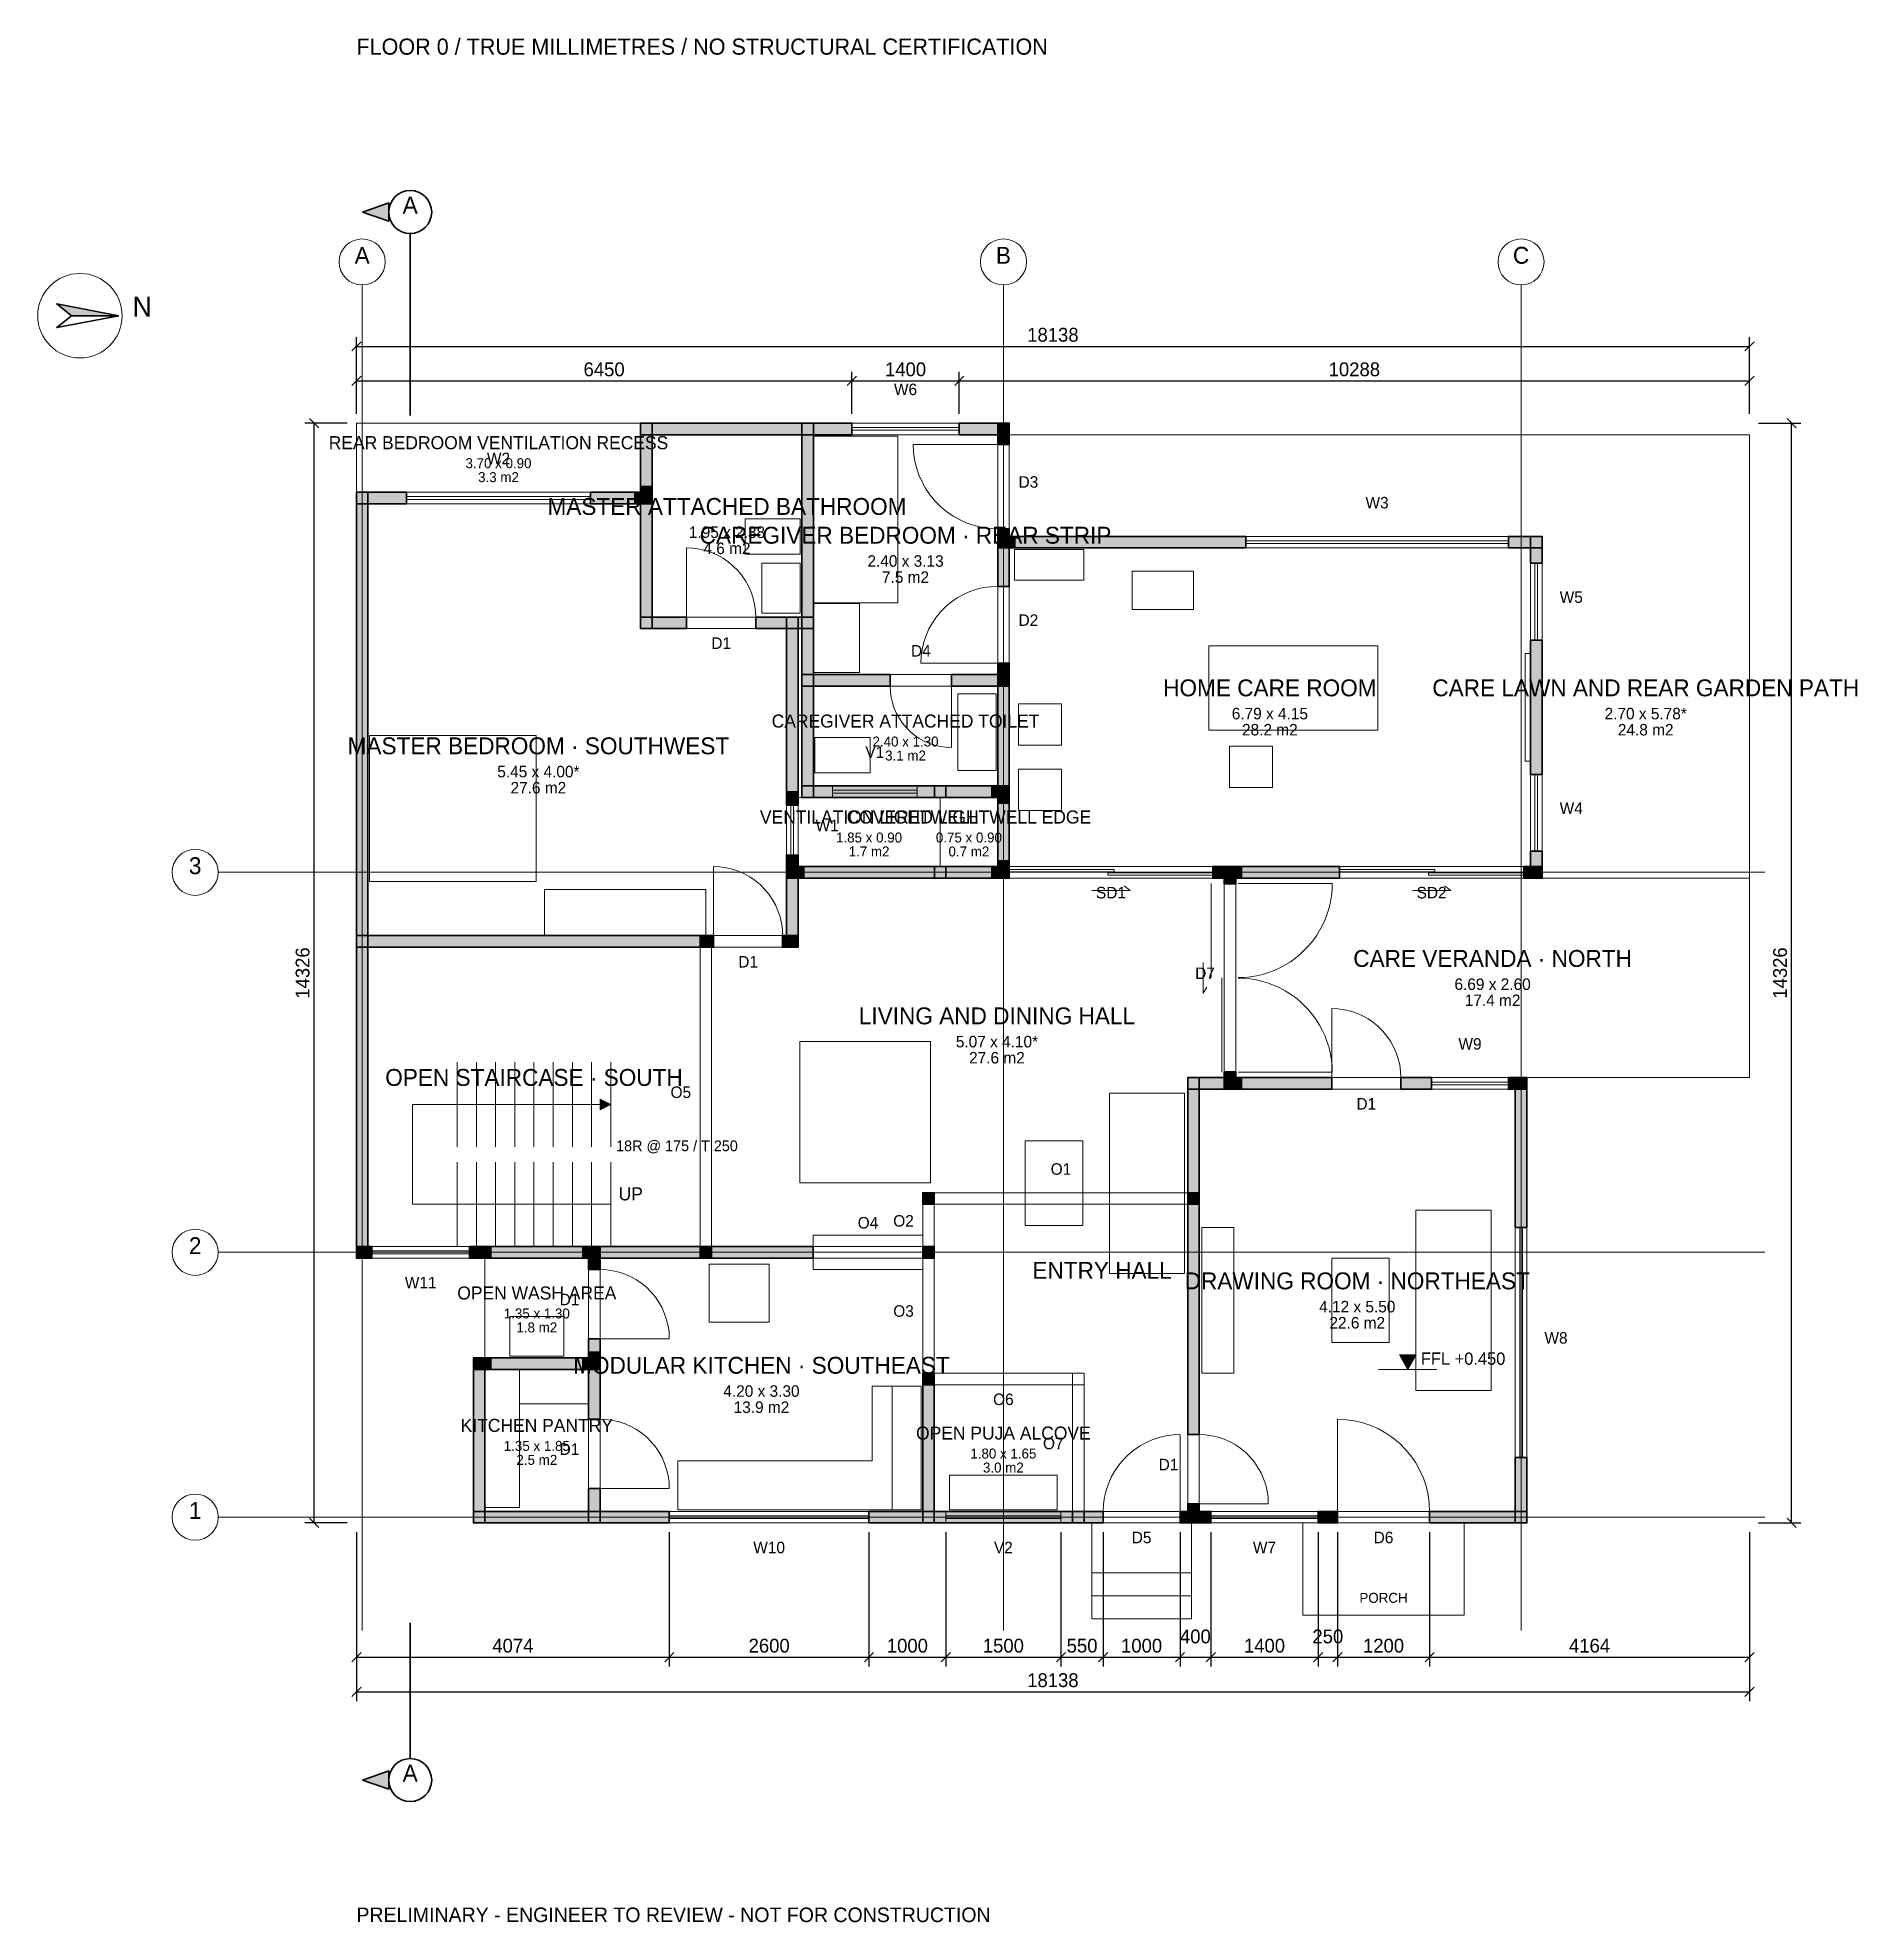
# Model space of a CAD drawing. Header units: millimetres. Extents: x -4150 to 79084, y -5203 to 19347.
# Drawn here: x -4150 to 19543, y -5203 to 19347 of the extents above; entities that cross this region are included whole.
import ezdxf
from ezdxf.enums import TextEntityAlignment as Align

# ---------------------------------------------------------------- set-up
doc = ezdxf.new("R2010")
doc.units = ezdxf.units.MM
for name, color, linetype, lineweight in [('A-ANNO', 7, 'Continuous', 18), ('A-DIMS', 7, 'Continuous', 13), ('A-DOOR', 3, 'Continuous', 18), ('A-EXT', 30, 'Continuous', 18), ('A-FLOR', 8, 'Continuous', 13), ('A-FURN', 8, 'Continuous', 13), ('A-GRID', 8, 'Continuous', 13), ('A-LEVL', 7, 'Continuous', 13), ('A-SECT', 1, 'Continuous', 35), ('A-STAIR', 7, 'Continuous', 18), ('A-TAGS', 1, 'Continuous', 13), ('A-WALL', 7, 'Continuous', 35), ('A-WIND', 4, 'Continuous', 18)]:
    doc.layers.add(name, color=color, linetype=linetype, lineweight=lineweight)
doc.dimstyles.new('FF-ARCH', dxfattribs={"dimtxt": 180, "dimasz": 90, "dimexe": 120, "dimexo": 120, "dimgap": 60, "dimtad": 1, "dimdec": 0, "dimtsz": 60, "dimcen": 2.5, "dimazin": 3, "dimtfac": 1, "dimtmove": 0, "dimatfit": 3})

msp = doc.modelspace()

# ---------------------------------------------------------------- texts
at = {"layer": 'A-ANNO'}
for s, height, p in [('FLOOR 0 / TRUE MILLIMETRES / NO STRUCTURAL CERTIFICATION', 210, (0, 19126)), ('PRELIMINARY - ENGINEER TO REVIEW - NOT FOR CONSTRUCTION', 190, (0, -5200))]:
    msp.add_text(s, height=height, dxfattribs=at).set_placement(p)
for s, height, p in [('N', 260, (-2790, 15636)), ('REAR BEDROOM VENTILATION RECESS', 170, (1850, 13935.5)), ('3.70 x 0.90', 130, (1850, 13700.5)), ('3.3 m2', 130, (1850, 13518.5)), ('MASTER ATTACHED BATHROOM', 220, (4825, 13065)), ('1.95 x 2.38', 150, (4825, 12785.5)), ('CAREGIVER BEDROOM · REAR STRIP', 220, (7150, 12690)), ('4.6 m2', 150, (4825, 12575.5)), ('2.40 x 3.13', 150, (7150, 12410.5)), ('7.5 m2', 150, (7150, 12200.5)), ('HOME CARE ROOM', 220, (11894, 10702)), ('CARE LAWN AND REAR GARDEN PATH', 220, (16788, 10702)), ('6.79 x 4.15', 150, (11894, 10422.5)), ('2.70 x 5.78*', 150, (16788, 10422.5)), ('CAREGIVER ATTACHED TOILET', 170, (7150, 10309.5)), ('28.2 m2', 150, (11894, 10212.5)), ('24.8 m2', 150, (16788, 10212.5)), ('MASTER BEDROOM · SOUTHWEST', 220, (2369.5, 9946.6)), ('2.40 x 1.30', 130, (7150, 10074.5)), ('5.45 x 4.00*', 150, (2369.5, 9667.1)), ('3.1 m2', 130, (7150, 9892.5)), ('27.6 m2', 150, (2369.5, 9457.1)), ('VENTILATION LIGHTWELL', 170, (6675, 9059.5)), ('COVERED LIGHTWELL EDGE', 170, (7975, 9059.5)), ('1.85 x 0.90', 130, (6675, 8824.5)), ('0.75 x 0.90', 130, (7975, 8824.5)), ('1.7 m2', 130, (6675, 8642.5)), ('0.7 m2', 130, (7975, 8642.5)), ('CARE VERANDA · NORTH', 220, (14794, 7177)), ('6.69 x 2.60', 150, (14794, 6897.5)), ('17.4 m2', 150, (14794, 6687.5)), ('LIVING AND DINING HALL', 220, (8340.1, 6429.1)), ('5.07 x 4.10*', 150, (8340.1, 6149.6)), ('OPEN STAIRCASE · SOUTH', 220, (2312, 5627)), ('27.6 m2', 150, (8340.1, 5939.6)), ('ENTRY HALL', 220, (9709.2, 3113.7)), ('DRAWING ROOM · NORTHEAST', 220, (13032, 2977)), ('OPEN WASH AREA', 170, (2349, 2859.5)), ('1.35 x 1.30', 130, (2349, 2624.5)), ('4.12 x 5.50', 150, (13032, 2697.5)), ('1.8 m2', 130, (2349, 2442.5)), ('22.6 m2', 150, (13032, 2487.5)), ('MODULAR KITCHEN · SOUTHEAST', 220, (5274, 1877)), ('4.20 x 3.30', 150, (5274, 1597.5)), ('13.9 m2', 150, (5274, 1387.5)), ('KITCHEN PANTRY', 170, (2349, 1134.5)), ('OPEN PUJA ALCOVE', 170, (8424, 1034.5)), ('1.35 x 1.85', 130, (2349, 899.5)), ('2.5 m2', 130, (2349, 717.5)), ('1.80 x 1.65', 130, (8424, 799.5)), ('3.0 m2', 130, (8424, 617.5))]:
    msp.add_text(s, height=height, dxfattribs=at).set_placement(p, align=Align.BOTTOM_CENTER)
at = {"layer": 'A-EXT'}
msp.add_text('PORCH', height=130, dxfattribs=at).set_placement((13374, -1080), align=Align.BOTTOM_CENTER)
at = {"layer": 'A-GRID'}
for s, p in [('A', (75, 16336)), ('B', (8425, 16336)), ('C', (15165, 16336)), ('3', (-2100, 8385)), ('2', (-2100, 3435)), ('1', (-2100, -15))]:
    msp.add_text(s, height=220, dxfattribs=at).set_placement(p, align=Align.BOTTOM_CENTER)
at = {"layer": 'A-LEVL'}
msp.add_text('FFL +0.450', height=160, dxfattribs=at).set_placement((13860, 2060))
at = {"layer": 'A-SECT'}
for p in [(700, 16991), (700, -3435)]:
    msp.add_text('A', height=220, dxfattribs=at).set_placement(p, align=Align.BOTTOM_CENTER)
at = {"layer": 'A-STAIR'}
for s, height, p in [('18R @ 175 / T 250', 140, (4174, 4800)), ('UP', 170, (3572, 4150))]:
    msp.add_text(s, height=height, dxfattribs=at).set_placement(p, align=Align.BOTTOM_CENTER)
at = {"layer": 'A-TAGS'}
for s, p in [('W6', (7150, 14646)), ('W2', (1850, 13746)), ('D3', (8750, 13440)), ('W3', (13290, 13170)), ('W5', (15818, 11940)), ('D2', (8750, 11640)), ('D1', (4750, 11340)), ('D4', (7350, 11240)), ('V1', (6750, 9920)), ('W4', (15818, 9190)), ('W1', (6130, 8965)), ('SD1', (9825, 8090)), ('SD2', (14000, 8090)), ('D1', (5100, 7190)), ('D7', (11050, 7040)), ('W9', (14500, 6120)), ('O5', (4224, 5490)), ('D1', (13150, 5340)), ('O1', (9174, 4490)), ('O4', (6661.5, 3790)), ('O2', (7124, 3815)), ('W11', (837, 3010)), ('D1', (2774, 2790)), ('O3', (7124, 2640)), ('W8', (15620, 2290)), ('O6', (8424, 1490)), ('D1', (2774, 840)), ('O7', (9074, 915)), ('D1', (10574, 640)), ('W10', (5374, -440)), ('V2', (8424, -440)), ('D5', (10224, -310)), ('W7', (11824, -440)), ('D6', (13374, -310))]:
    msp.add_text(s, height=150, dxfattribs=at).set_placement(p, align=Align.BOTTOM_CENTER)

# ---------------------------------------------------------------- dimensions: what is measured, and where the dimension line sits
at = {"layer": 'A-DIMS'}
for base, p1, p2 in [((0, 15326), (0, 14326), (18138, 14326)), ((0, 14876), (0, 14326), (6450, 14326)), ((6450, 14876), (6450, 14326), (7850, 14326)), ((7850, 14876), (7850, 14326), (18138, 14326)), ((0, -1750), (0, 0), (4074, 0)), ((0, -2200), (0, 0), (18138, 0)), ((4074, -1750), (4074, 0), (6674, 0)), ((6674, -1750), (6674, 0), (7674, 0)), ((7674, -1750), (7674, 0), (9174, 0)), ((9174, -1750), (9174, 0), (9724, 0)), ((9724, -1750), (9724, 0), (10724, 0)), ((10724, -1750), (10724, 0), (11124, 0)), ((11124, -1750), (11124, 0), (12524, 0)), ((12524, -1750), (12524, 0), (12774, 0)), ((12774, -1750), (12774, 0), (13974, 0)), ((13974, -1750), (13974, 0), (18138, 0))]:
    msp.add_linear_dim(base=base, p1=p1, p2=p2, dimstyle='FF-ARCH', dxfattribs=at).render()
for base, p1, p2 in [((-550, 0), (0, 0), (0, 14326)), ((18688, 0), (18138, 0), (18138, 14326))]:
    msp.add_linear_dim(base=base, p1=p1, p2=p2, angle=90, dimstyle='FF-ARCH', dxfattribs=at).render()

# ---------------------------------------------------------------- hatches: boundary and pattern name
at = {"layer": 'A-LEVL'}
msp.add_hatch(color=7, dxfattribs=at).paths.add_polyline_path([(13580, 2190), (13800, 2190), (13690, 2000)])
at = {"layer": 'A-SECT'}
for points in [[(420, 17196), (80, 17076), (420, 16956)], [(420, -3470), (80, -3350), (420, -3230)]]:
    msp.add_hatch(color=7, dxfattribs=at).paths.add_polyline_path(points)
at = {"layer": 'A-STAIR'}
msp.add_hatch(color=7, dxfattribs=at).paths.add_polyline_path([(3172, 5380), (3172, 5520), (3312, 5450)])
at = {"layer": 'A-WALL'}
for points in [[(-3094, 15726), (-3902.5, 15880), (-3710, 15726)], [(3700, 14251), (3700, 14326), (3850, 14326), (3850, 13426), (3850, 13351), (3700, 13351), (3700, 14251)], [(5875, 14326), (5950, 14326), (5950, 14176), (3775, 14176), (3700, 14176), (3700, 14326), (5875, 14326)], [(5800, 14251), (5800, 14326), (5950, 14326), (5950, 11725), (5950, 11650), (5800, 11650), (5800, 14251)], [(5875, 14176), (5800, 14176), (5800, 14326), (6450, 14326), (6450, 14176), (5875, 14176)], [(8500, 14326), (8500, 14176), (7850, 14176), (7850, 14326), (8425, 14326), (8500, 14326)], [(8350, 14251), (8350, 14326), (8500, 14326), (8500, 14176), (8500, 14101), (8350, 14101), (8350, 14251)], [(8350, 14251), (8500, 14251), (8500, 14050), (8350, 14050), (8350, 14176), (8350, 14251)], [(0, 13351), (0, 13426), (150, 13426), (150, 7575), (150, 7500), (0, 7500), (0, 13351)], [(75, 13276), (0, 13276), (0, 13426), (650, 13426), (650, 13276), (75, 13276)], [(3775, 13426), (3775, 13276), (3050, 13276), (3050, 13426), (3700, 13426), (3775, 13426)], [(3775, 13426), (3850, 13426), (3850, 13276), (3700, 13276), (3625, 13276), (3625, 13426), (3775, 13426)], [(3700, 13426), (3700, 13501), (3850, 13501), (3850, 13351), (3850, 13276), (3700, 13276), (3700, 13426)], [(3700, 13351), (3700, 13426), (3850, 13426), (3850, 11725), (3850, 11650), (3700, 11650), (3700, 13351)], [(8500, 12850), (8500, 12775), (8350, 12775), (8350, 12950), (8500, 12950), (8500, 12850)], [(8350, 12850), (8350, 12925), (8500, 12925), (8500, 12775), (8500, 12700), (8350, 12700), (8350, 12850)], [(8350, 12850), (8500, 12850), (8500, 12200), (8350, 12200), (8350, 12775), (8350, 12850)], [(8500, 12850), (8575, 12850), (8575, 12700), (8425, 12700), (8350, 12700), (8350, 12850), (8500, 12850)], [(8500, 12700), (8425, 12700), (8425, 12850), (11580, 12850), (11580, 12700), (8500, 12700)], [(15438, 12850), (15438, 12700), (15000, 12700), (15000, 12850), (15363, 12850), (15438, 12850)], [(15438, 12850), (15438, 12500), (15288, 12500), (15288, 12775), (15288, 12850), (15438, 12850)], [(3775, 11650), (3700, 11650), (3700, 11800), (4300, 11800), (4300, 11650), (3775, 11650)], [(5750, 11800), (5750, 11650), (5200, 11650), (5200, 11800), (5675, 11800), (5750, 11800)], [(5600, 11725), (5600, 11800), (5750, 11800), (5750, 9450), (5750, 9375), (5600, 9375), (5600, 11725)], [(5875, 11800), (5950, 11800), (5950, 11650), (5675, 11650), (5600, 11650), (5600, 11800), (5875, 11800)], [(5800, 11725), (5800, 11800), (5950, 11800), (5950, 10975), (5950, 10900), (5800, 10900), (5800, 11725)], [(15438, 9750), (15288, 9750), (15288, 11500), (15438, 11500), (15438, 9750)], [(5800, 10975), (5800, 11050), (5950, 11050), (5950, 9525), (5950, 9450), (5800, 9450), (5800, 10975)], [(5875, 10900), (5800, 10900), (5800, 11050), (6950, 11050), (6950, 10900), (5875, 10900)], [(8500, 11050), (8500, 10900), (7750, 10900), (7750, 11050), (8425, 11050), (8500, 11050)], [(8500, 10975), (8500, 10900), (8350, 10900), (8350, 11200), (8500, 11200), (8500, 10975)], [(8350, 10975), (8350, 11050), (8500, 11050), (8500, 9525), (8500, 9450), (8350, 9450), (8350, 10975)], [(7600, 9600), (7675, 9600), (7675, 9450), (5875, 9450), (5800, 9450), (5800, 9600), (7600, 9600)], [(8350, 9600), (8425, 9600), (8425, 9450), (7600, 9450), (7525, 9450), (7525, 9600), (8350, 9600)], [(8425, 9600), (8500, 9600), (8500, 9450), (8350, 9450), (8275, 9450), (8275, 9600), (8425, 9600)], [(8350, 9525), (8350, 9600), (8500, 9600), (8500, 9450), (8500, 9375), (8350, 9375), (8350, 9525)], [(5600, 9525), (5750, 9525), (5750, 9350), (5600, 9350), (5600, 9450), (5600, 9525)], [(8350, 9450), (8350, 9525), (8500, 9525), (8500, 8550), (8500, 8475), (8350, 8475), (8350, 9450)], [(5750, 8550), (5750, 8475), (5600, 8475), (5600, 8700), (5750, 8700), (5750, 8550)], [(5600, 8550), (5600, 8625), (5750, 8625), (5750, 8475), (5750, 8400), (5600, 8400), (5600, 8550)], [(8350, 8550), (8350, 8625), (8500, 8625), (8500, 8475), (8500, 8400), (8350, 8400), (8350, 8550)], [(15438, 8400), (15288, 8400), (15288, 8750), (15438, 8750), (15438, 8475), (15438, 8400)], [(5600, 8475), (5600, 8550), (5750, 8550), (5750, 7575), (5750, 7500), (5600, 7500), (5600, 8475)], [(5750, 8550), (5825, 8550), (5825, 8400), (5675, 8400), (5600, 8400), (5600, 8550), (5750, 8550)], [(7600, 8550), (7675, 8550), (7675, 8400), (5750, 8400), (5675, 8400), (5675, 8550), (7600, 8550)], [(8350, 8550), (8425, 8550), (8425, 8400), (7600, 8400), (7525, 8400), (7525, 8550), (8350, 8550)], [(8425, 8550), (8500, 8550), (8500, 8400), (8350, 8400), (8275, 8400), (8275, 8550), (8425, 8550)], [(8425, 8400), (8350, 8400), (8350, 8550), (8500, 8550), (8500, 8400), (8425, 8400)], [(11450, 8550), (11450, 8400), (11150, 8400), (11150, 8550), (11375, 8550), (11450, 8550)], [(11300, 8475), (11300, 8550), (11450, 8550), (11450, 8400), (11450, 8325), (11300, 8325), (11300, 8475)], [(11450, 8550), (11525, 8550), (11525, 8400), (11375, 8400), (11300, 8400), (11300, 8550), (11450, 8550)], [(11300, 8475), (11450, 8475), (11450, 8400), (11300, 8400), (11300, 8475)], [(11450, 8400), (11375, 8400), (11375, 8550), (12800, 8550), (12800, 8400), (11450, 8400)], [(15438, 8550), (15438, 8400), (15200, 8400), (15200, 8550), (15363, 8550), (15438, 8550)], [(0, 7575), (0, 7650), (150, 7650), (150, 3525), (150, 3450), (0, 3450), (0, 7575)], [(4549, 7650), (4624, 7650), (4624, 7500), (75, 7500), (0, 7500), (0, 7650), (4549, 7650)], [(4474, 7650), (4624, 7650), (4624, 7500), (4474, 7500), (4474, 7575), (4474, 7650)], [(4549, 7500), (4474, 7500), (4474, 7650), (4650, 7650), (4650, 7500), (4549, 7500)], [(5750, 7650), (5750, 7500), (5550, 7500), (5550, 7650), (5675, 7650), (5750, 7650)], [(10824, 5725), (10824, 5800), (10974, 5800), (10974, 4225), (10974, 4150), (10824, 4150), (10824, 5725)], [(11375, 5800), (11450, 5800), (11450, 5650), (10899, 5650), (10824, 5650), (10824, 5800), (11375, 5800)], [(11300, 5800), (11300, 5875), (11450, 5875), (11450, 5725), (11450, 5650), (11300, 5650), (11300, 5800)], [(11450, 5725), (11300, 5725), (11300, 5800), (11450, 5800), (11450, 5725)], [(11450, 5800), (11525, 5800), (11525, 5650), (11375, 5650), (11300, 5650), (11300, 5800), (11450, 5800)], [(11375, 5650), (11375, 5800), (12700, 5800), (12700, 5650), (11450, 5650), (11375, 5650)], [(13600, 5650), (13600, 5800), (14000, 5800), (14000, 5650), (13600, 5650)], [(15240, 5650), (15000, 5650), (15000, 5800), (15165, 5800), (15240, 5800), (15240, 5650)], [(15090, 5800), (15240, 5800), (15240, 3850), (15090, 3850), (15090, 5725), (15090, 5800)], [(7449, 4150), (7374, 4150), (7374, 4300), (7524, 4300), (7524, 4150), (7449, 4150)], [(10974, 4300), (10974, 4150), (10824, 4150), (10824, 4300), (10899, 4300), (10974, 4300)], [(10824, 4300), (10974, 4300), (10974, 1150), (10824, 1150), (10824, 4225), (10824, 4300)], [(75, 3450), (0, 3450), (0, 3600), (200, 3600), (200, 3450), (75, 3450)], [(1749, 3600), (1749, 3450), (1474, 3450), (1474, 3600), (1674, 3600), (1749, 3600)], [(3024, 3600), (3099, 3600), (3099, 3450), (1674, 3450), (1599, 3450), (1599, 3600), (3024, 3600)], [(3099, 3600), (3174, 3600), (3174, 3450), (3024, 3450), (2949, 3450), (2949, 3600), (3099, 3600)], [(3024, 3525), (3024, 3600), (3174, 3600), (3174, 3450), (3174, 3375), (3024, 3375), (3024, 3525)], [(4549, 3600), (4624, 3600), (4624, 3450), (3099, 3450), (3024, 3450), (3024, 3600), (4549, 3600)], [(3024, 3525), (3174, 3525), (3174, 3300), (3024, 3300), (3024, 3450), (3024, 3525)], [(4624, 3525), (4624, 3450), (4474, 3450), (4474, 3600), (4624, 3600), (4624, 3525)], [(4549, 3450), (4474, 3450), (4474, 3600), (5949, 3600), (5949, 3450), (4549, 3450)], [(7524, 3600), (7524, 3450), (7374, 3450), (7374, 3600), (7449, 3600), (7524, 3600)], [(7374, 3600), (7524, 3600), (7524, 3450), (7374, 3450), (7374, 3525), (7374, 3600)], [(3174, 2150), (3174, 2075), (3024, 2075), (3024, 2400), (3174, 2400), (3174, 2150)], [(3024, 2150), (3024, 2225), (3174, 2225), (3174, 2075), (3174, 2000), (3024, 2000), (3024, 2150)], [(1524, 2075), (1524, 2150), (1674, 2150), (1674, 75), (1674, 0), (1524, 0), (1524, 2075)], [(1674, 2150), (1749, 2150), (1749, 2000), (1599, 2000), (1524, 2000), (1524, 2150), (1674, 2150)], [(3024, 2150), (3099, 2150), (3099, 2000), (1674, 2000), (1599, 2000), (1599, 2150), (3024, 2150)], [(3099, 2150), (3174, 2150), (3174, 2000), (3024, 2000), (2949, 2000), (2949, 2150), (3099, 2150)], [(3024, 2150), (3174, 2150), (3174, 1350), (3024, 1350), (3024, 2075), (3024, 2150)], [(7374, 1875), (7374, 1950), (7524, 1950), (7524, 75), (7524, 0), (7374, 0), (7374, 1875)], [(7524, 1875), (7524, 1800), (7374, 1800), (7374, 1950), (7524, 1950), (7524, 1875)], [(15240, 75), (15240, 0), (15090, 0), (15090, 850), (15240, 850), (15240, 75)], [(3174, 75), (3174, 0), (3024, 0), (3024, 450), (3174, 450), (3174, 75)], [(10974, 75), (10974, 0), (10824, 0), (10824, 250), (10974, 250), (10974, 75)], [(3099, 150), (3174, 150), (3174, 0), (1599, 0), (1524, 0), (1524, 150), (3099, 150)], [(3099, 0), (3024, 0), (3024, 150), (4074, 150), (4074, 0), (3099, 0)], [(7524, 150), (7524, 0), (6674, 0), (6674, 150), (7449, 150), (7524, 150)], [(9399, 150), (9474, 150), (9474, 0), (7449, 0), (7374, 0), (7374, 150), (9399, 150)], [(9399, 0), (9324, 0), (9324, 150), (9724, 150), (9724, 0), (9399, 0)], [(10974, 150), (10974, 0), (10724, 0), (10724, 150), (10899, 150), (10974, 150)], [(10824, 0), (10824, 150), (11124, 150), (11124, 0), (10899, 0), (10824, 0)], [(12524, 0), (12524, 150), (12774, 150), (12774, 0), (12524, 0)], [(15240, 0), (13974, 0), (13974, 150), (15165, 150), (15240, 150), (15240, 0)]]:
    msp.add_hatch(color=7, dxfattribs=at).paths.add_polyline_path(points)

# ---------------------------------------------------------------- linework, layer by layer
at = {"layer": 'A-ANNO'}
msp.add_circle((-3600, 15726), 550, dxfattribs=at)
at = {"layer": 'A-DOOR'}
for p, q in [((8350, 14050), (7250, 14050)), ((4300, 11800), (4300, 12700)), ((8350, 11200), (7350, 11200)), ((7750, 10900), (7750, 10100)), ((4650, 7650), (4650, 8550)), ((9575, 8240), (10075, 8240)), ((10075, 8240), (9995, 8300)), ((11130, 7100), (11130, 8330)), ((11480, 8330), (12706, 8330)), ((12682.4, 8090.8), (12695.5, 8170)), ((12695.5, 8170), (12703.4, 8249.8)), ((12703.4, 8249.8), (12706, 8330)), ((13750, 8240), (14250, 8240)), ((14250, 8240), (14170, 8300)), ((12579.6, 7787.8), (12612.7, 7860.8)), ((12612.7, 7860.8), (12640.9, 7935.9)), ((12640.9, 7935.9), (12664.2, 8012.7)), ((12664.2, 8012.7), (12682.4, 8090.8)), ((12452.7, 7583.7), (12499.4, 7648.9)), ((12499.4, 7648.9), (12541.7, 7717)), ((12541.7, 7717), (12579.6, 7787.8)), ((4474, 3600), (4474, 7500)), ((4624, 3600), (4624, 7500)), ((12226.3, 7357.3), (12288.4, 7408.2)), ((12288.4, 7408.2), (12346.9, 7463.1)), ((12346.9, 7463.1), (12401.8, 7521.6)), ((12401.8, 7521.6), (12452.7, 7583.7)), ((11025, 7300), (11025, 6900)), ((11640, 7114.5), (11719.2, 7127.6)), ((11719.2, 7127.6), (11797.3, 7145.8)), ((11797.3, 7145.8), (11874.1, 7169.1)), ((11874.1, 7169.1), (11949.2, 7197.3)), ((11949.2, 7197.3), (12022.2, 7230.4)), ((12022.2, 7230.4), (12093, 7268.3)), ((12093, 7268.3), (12161.1, 7310.6)), ((12161.1, 7310.6), (12226.3, 7357.3)), ((11025, 6900), (11075, 6980)), ((11270, 5870), (11270, 7100)), ((11480, 7104), (11560.2, 7106.6)), ((11480, 7096), (11560.2, 7093.4)), ((11560.2, 7106.6), (11640, 7114.5)), ((11560.2, 7093.4), (11640, 7085.5)), ((11640, 7085.5), (11719.2, 7072.4)), ((11719.2, 7072.4), (11797.3, 7054.2)), ((11797.3, 7054.2), (11874.1, 7030.9)), ((11874.1, 7030.9), (11949.2, 7002.7)), ((11949.2, 7002.7), (12022.2, 6969.6)), ((12022.2, 6969.6), (12093, 6931.7)), ((12093, 6931.7), (12161.1, 6889.4)), ((12161.1, 6889.4), (12226.3, 6842.7)), ((12226.3, 6842.7), (12288.4, 6791.8)), ((12288.4, 6791.8), (12346.9, 6736.9)), ((12346.9, 6736.9), (12401.8, 6678.4)), ((12401.8, 6678.4), (12452.7, 6616.3)), ((12700, 5800), (12700, 6700)), ((12452.7, 6616.3), (12499.4, 6551.1)), ((12499.4, 6551.1), (12541.7, 6483)), ((12541.7, 6483), (12579.6, 6412.2)), ((12579.6, 6412.2), (12612.7, 6339.2)), ((12612.7, 6339.2), (12640.9, 6264.1)), ((12640.9, 6264.1), (12664.2, 6187.3)), ((12664.2, 6187.3), (12682.4, 6109.2)), ((12682.4, 6109.2), (12695.5, 6030)), ((12695.5, 6030), (12703.4, 5950.2)), ((12703.4, 5950.2), (12706, 5870)), ((11480, 5870), (12706, 5870)), ((7374, 3450), (7374, 4300)), ((7524, 4300), (10824, 4300)), ((7524, 3450), (7524, 4300)), ((7524, 4150), (10824, 4150)), ((5949, 3600), (7374, 3600)), ((5949, 3450), (7374, 3450)), ((7374, 1950), (7374, 3450)), ((7524, 1950), (7524, 3450)), ((3174, 2400), (4074, 2400)), ((7374, 1950), (9474, 1950)), ((7374, 1800), (9474, 1800)), ((9324, 0), (9324, 1950)), ((9474, 0), (9474, 1950)), ((12774, 150), (12774, 1350)), ((10724, 150), (10724, 1150)), ((3174, 450), (4074, 450)), ((10974, 250), (11874, 250))]:
    msp.add_line(p, q, dxfattribs=at)
for points in [[(8350, 12950), (8248.5, 12954.7), (8147.9, 12968.7), (8049, 12992), (7952.6, 13024.3), (7859.7, 13065.3), (7770.9, 13114.8), (7687.1, 13172.2), (7608.9, 13237.1), (7537.1, 13308.9), (7472.2, 13387.1), (7414.8, 13470.9), (7365.3, 13559.7), (7324.3, 13652.6), (7292, 13749), (7268.7, 13847.9), (7254.7, 13948.5), (7250, 14050)], [(5200, 11800), (5196.2, 11883), (5184.7, 11965.4), (5165.6, 12046.3), (5139.2, 12125.1), (5105.6, 12201.2), (5065.2, 12273.8), (5018.2, 12342.4), (4965.1, 12406.3), (4906.3, 12465.1), (4842.4, 12518.2), (4773.8, 12565.2), (4701.2, 12605.6), (4625.1, 12639.2), (4546.3, 12665.6), (4465.4, 12684.7), (4383, 12696.2), (4300, 12700)], [(8350, 12200), (8257.7, 12195.7), (8166.3, 12183), (8076.3, 12161.8), (7988.8, 12132.5), (7904.3, 12095.2), (7823.6, 12050.2), (7747.4, 11998), (7676.3, 11939), (7611, 11873.7), (7552, 11802.6), (7499.8, 11726.4), (7454.8, 11645.7), (7417.5, 11561.2), (7388.2, 11473.7), (7367, 11383.7), (7354.3, 11292.3), (7350, 11200)], [(6950, 10900), (6953.4, 10826.2), (6963.6, 10753), (6980.5, 10681.1), (7004, 10611), (7033.9, 10543.4), (7069.8, 10478.9), (7111.6, 10417.9), (7158.8, 10361), (7211, 10308.8), (7267.9, 10261.6), (7328.9, 10219.8), (7393.4, 10183.9), (7461, 10154), (7531.1, 10130.5), (7603, 10113.6), (7676.2, 10103.4), (7750, 10100)], [(5550, 7650), (5546.2, 7733), (5534.7, 7815.4), (5515.6, 7896.3), (5489.2, 7975.1), (5455.6, 8051.2), (5415.2, 8123.8), (5368.2, 8192.4), (5315.1, 8256.3), (5256.3, 8315.1), (5192.4, 8368.2), (5123.8, 8415.2), (5051.2, 8455.6), (4975.1, 8489.2), (4896.3, 8515.6), (4815.4, 8534.7), (4733, 8546.2), (4650, 8550)], [(13600, 5800), (13596.2, 5883), (13584.7, 5965.4), (13565.6, 6046.3), (13539.2, 6125.1), (13505.6, 6201.2), (13465.2, 6273.8), (13418.2, 6342.4), (13365.1, 6406.3), (13306.3, 6465.1), (13242.4, 6518.2), (13173.8, 6565.2), (13101.2, 6605.6), (13025.1, 6639.2), (12946.3, 6665.6), (12865.4, 6684.7), (12783, 6696.2), (12700, 6700)], [(3174, 3300), (3257, 3296.2), (3339.4, 3284.7), (3420.3, 3265.6), (3499.1, 3239.2), (3575.2, 3205.6), (3647.8, 3165.2), (3716.4, 3118.2), (3780.3, 3065.1), (3839.1, 3006.3), (3892.2, 2942.4), (3939.2, 2873.8), (3979.6, 2801.2), (4013.2, 2725.1), (4039.6, 2646.3), (4058.7, 2565.4), (4070.2, 2483), (4074, 2400)], [(3174, 1350), (3257, 1346.2), (3339.4, 1334.7), (3420.3, 1315.6), (3499.1, 1289.2), (3575.2, 1255.6), (3647.8, 1215.2), (3716.4, 1168.2), (3780.3, 1115.1), (3839.1, 1056.3), (3892.2, 992.4), (3939.2, 923.8), (3979.6, 851.2), (4013.2, 775.1), (4039.6, 696.3), (4058.7, 615.4), (4070.2, 533), (4074, 450)], [(13974, 150), (13968.9, 260.7), (13953.6, 370.5), (13928.2, 478.4), (13893, 583.5), (13848.2, 684.9), (13794.3, 781.7), (13731.6, 873.2), (13660.8, 958.4), (13582.4, 1036.8), (13497.2, 1107.6), (13405.7, 1170.3), (13308.9, 1224.2), (13207.5, 1269), (13102.4, 1304.2), (12994.5, 1329.6), (12884.7, 1344.9), (12774, 1350)], [(9724, 150), (9728.3, 242.3), (9741, 333.7), (9762.2, 423.7), (9791.5, 511.2), (9828.8, 595.7), (9873.8, 676.4), (9926, 752.6), (9985, 823.7), (10050.3, 889), (10121.4, 948), (10197.6, 1000.2), (10278.3, 1045.2), (10362.8, 1082.5), (10450.3, 1111.8), (10540.3, 1133), (10631.7, 1145.7), (10724, 1150)], [(10974, 1150), (11057, 1146.2), (11139.4, 1134.7), (11220.3, 1115.6), (11299.1, 1089.2), (11375.2, 1055.6), (11447.8, 1015.2), (11516.4, 968.2), (11580.3, 915.1), (11639.1, 856.3), (11692.2, 792.4), (11739.2, 723.8), (11779.6, 651.2), (11813.2, 575.1), (11839.6, 496.3), (11858.7, 415.4), (11870.2, 333), (11874, 250)]]:
    msp.add_lwpolyline(points, dxfattribs=at)
for points in [[(8500, 8481), (9865, 8481), (9865, 8513), (8500, 8513)], [(9785, 8437), (11150, 8437), (11150, 8469), (9785, 8469)], [(12800, 8481), (14040, 8481), (14040, 8513), (12800, 8513)], [(13960, 8437), (15200, 8437), (15200, 8469), (13960, 8469)]]:
    msp.add_lwpolyline(points, close=True, dxfattribs=at)
at = {"layer": 'A-EXT'}
msp.add_lwpolyline([(12324, -1200), (14424, -1200), (14424, 0), (12324, 0)], close=True, dxfattribs=at)
at = {"layer": 'A-FLOR'}
for points in [[(0, 13426), (3700, 13426), (3700, 14326), (0, 14326)], [(1524, 0), (1524, 150), (1524, 2000), (1524, 2075), (1524, 2150), (1599, 2150), (1674, 2150), (1674, 3450), (1599, 3450), (150, 3450), (75, 3450), (0, 3450), (0, 3600), (0, 7500), (0, 7575), (0, 7650), (0, 13276), (0, 13351), (0, 13426), (0, 14326), (3700, 14326), (3850, 14326), (5800, 14326), (5875, 14326), (5950, 14326), (8350, 14326), (8425, 14326), (8500, 14326), (8500, 14251), (8500, 14176), (18138, 14176), (18138, 8400), (18138, 5800), (15240, 5800), (15240, 5650), (15240, 150), (15240, 75), (15240, 0), (15090, 0), (10974, 0), (10899, 0), (10824, 0), (9474, 0), (9399, 0), (9324, 0), (7524, 0), (7449, 0), (7374, 0), (3174, 0), (3099, 0), (3024, 0), (1674, 0), (1599, 0), (1524, 0)], [(3850, 11800), (5800, 11800), (5800, 14176), (3850, 14176)], [(5950, 11050), (8350, 11050), (8350, 14176), (5950, 14176)], [(8500, 12850), (15438, 12850), (15438, 8400), (18138, 8400), (18138, 14176), (8500, 14176)], [(150, 7650), (5600, 7650), (5600, 11650), (3700, 11650), (3700, 13276), (150, 13276)], [(8500, 8550), (15288, 8550), (15288, 12700), (8500, 12700)], [(5800, 9600), (5800, 10900), (5800, 10975), (5800, 11050), (5800, 11650), (5750, 11650), (5750, 9525), (5750, 9450), (5800, 9450), (5800, 9600)], [(5950, 9600), (8350, 9600), (8350, 10900), (5950, 10900)], [(5750, 8550), (7600, 8550), (7600, 9450), (5750, 9450)], [(7600, 8550), (8350, 8550), (8350, 9450), (7600, 9450)], [(4624, 3600), (7374, 3600), (7374, 4300), (10824, 4300), (10824, 5800), (11300, 5800), (11300, 8400), (5750, 8400), (5750, 7500), (4624, 7500)], [(11450, 5800), (18138, 5800), (18138, 8400), (11450, 8400)], [(150, 3600), (4474, 3600), (4474, 7500), (150, 7500)], [(10974, 150), (15090, 150), (15090, 5650), (10974, 5650)], [(9474, 150), (10824, 150), (10824, 4150), (7524, 4150), (7524, 1950), (9474, 1950)], [(1674, 2150), (3024, 2150), (3024, 3450), (1674, 3450)], [(3174, 150), (7374, 150), (7374, 3450), (3174, 3450)], [(1674, 150), (3024, 150), (3024, 2000), (1674, 2000)], [(7524, 150), (9324, 150), (9324, 1800), (7524, 1800)]]:
    msp.add_lwpolyline(points, close=True, dxfattribs=at)
at = {"layer": 'A-FURN'}
for points in [[(7050, 11986), (7050, 14156), (5950, 14156), (5950, 11986)], [(5780, 12620), (5780, 13080), (5060, 13080), (5060, 12620)], [(9470, 12280), (9470, 12680), (8570, 12680), (8570, 12280)], [(5780, 11850), (5780, 12500), (5280, 12500), (5280, 11850)], [(10900, 11900), (10900, 12400), (10100, 12400), (10100, 11900)], [(6550, 11076), (6550, 11976), (5950, 11976), (5950, 11076)], [(13300, 10325), (13300, 11425), (11100, 11425), (11100, 10325)], [(15288, 9925), (15288, 11325), (15218, 11325), (15218, 9925)], [(8330, 9800), (8330, 10800), (7830, 10800), (7830, 9800)], [(9180, 10130), (9180, 10670), (8620, 10670), (8620, 10130)], [(2340, 8356), (2340, 10256), (170, 10256), (170, 8356)], [(6690, 9770), (6690, 10230), (5970, 10230), (5970, 9770)], [(11930, 9580), (11930, 10120), (11370, 10120), (11370, 9580)], [(9180, 9280), (9180, 9820), (8620, 9820), (8620, 9280)], [(4550, 7650), (4550, 8250), (2450, 8250), (2450, 7650)], [(7474, 4430), (7474, 6270), (5774, 6270), (5774, 4430)], [(10784, 3250), (10784, 5600), (9804, 5600), (9804, 3250)], [(9459, 3875), (9459, 4975), (8709, 4975), (8709, 3875)], [(14774, 1725), (14774, 4075), (13794, 4075), (13794, 1725)], [(7374, 3750), (7374, 3300), (5949, 3300), (5949, 3750)], [(11424, 1950), (11424, 3850), (11009, 3850), (11009, 1950)], [(13449, 2350), (13449, 3450), (12699, 3450), (12699, 2350)], [(5374, 2615), (5374, 3370), (4594, 3370), (4594, 2615)], [(2699, 2170), (2699, 2690), (1999, 2690), (1999, 2170)], [(2124, 200), (2124, 2000), (1674, 2000), (1674, 200)], [(3024, 1550), (3024, 2000), (2124, 2000), (2124, 1550)], [(7354, 170), (4184, 170), (4184, 810), (6714, 810), (6714, 1780), (7354, 1780), (7354, 810)], [(7354, 170), (7354, 1780), (6977, 1780), (6977, 170)], [(9124, 170), (9124, 620), (7724, 620), (7724, 170)]]:
    msp.add_lwpolyline(points, close=True, dxfattribs=at)
at = {"layer": 'A-GRID'}
for p, q in [((75, -1400), (75, 16126)), ((8425, -1400), (8425, 16126)), ((15165, -1400), (15165, 16126)), ((-1800, 8475), (18338, 8475)), ((-1800, 3525), (18338, 3525)), ((-1800, 75), (18338, 75))]:
    msp.add_line(p, q, dxfattribs=at)
for centre in [(75, 16426), (8425, 16426), (15165, 16426), (-2100, 8475), (-2100, 3525), (-2100, 75)]:
    msp.add_circle(centre, 300, dxfattribs=at)
at = {"layer": 'A-LEVL'}
msp.add_line((13310, 2000), (14070, 2000), dxfattribs=at)
msp.add_lwpolyline([(13580, 2190), (13800, 2190), (13690, 2000)], close=True, dxfattribs=at)
at = {"layer": 'A-SECT'}
for p, q in [((700, 16496), (700, 16796)), ((700, 14426), (700, 16496)), ((700, -1300), (700, -2770)), ((700, -2770), (700, -3070))]:
    msp.add_line(p, q, dxfattribs=at)
for points in [[(420, 17196), (80, 17076), (420, 16956)], [(420, -3470), (80, -3350), (420, -3230)]]:
    msp.add_lwpolyline(points, close=True, dxfattribs=at)
for centre in [(700, 17076), (700, -3350)]:
    msp.add_circle(centre, 280, dxfattribs=at)
at = {"layer": 'A-STAIR'}
for p, q in [((1312, 4900), (1312, 6000)), ((1562, 4900), (1562, 6000)), ((1812, 4900), (1812, 6000)), ((2062, 4900), (2062, 6000)), ((2312, 4900), (2312, 6000)), ((2562, 4900), (2562, 6000)), ((2812, 4900), (2812, 6000)), ((3062, 4900), (3062, 6000)), ((3312, 4900), (3312, 6000)), ((1312, 3600), (1312, 4700)), ((1562, 3600), (1562, 4700)), ((1812, 3600), (1812, 4700)), ((2062, 3600), (2062, 4700)), ((2312, 3600), (2312, 4700)), ((2562, 3600), (2562, 4700)), ((2812, 3600), (2812, 4700)), ((3062, 3600), (3062, 4700)), ((3312, 3600), (3312, 4700))]:
    msp.add_line(p, q, dxfattribs=at)
msp.add_lwpolyline([(3312, 4150), (731, 4150), (731, 5450), (3312, 5450)], dxfattribs=at)
for points in [[(3172, 5380), (3172, 5520), (3312, 5450)], [(9574, -650), (10874, -650), (10874, 0), (9574, 0)], [(9574, -950), (10874, -950), (10874, -650), (9574, -650)], [(9574, -1250), (10874, -1250), (10874, -950), (9574, -950)]]:
    msp.add_lwpolyline(points, close=True, dxfattribs=at)
at = {"layer": 'A-WALL'}
for points in [[(-3094, 15726), (-3902.5, 15880), (-3710, 15726)], [(-3094, 15726), (-3902.5, 15572), (-3710, 15726)], [(3700, 14251), (3700, 14326), (3850, 14326), (3850, 13426), (3850, 13351), (3700, 13351), (3700, 14251)], [(5875, 14326), (5950, 14326), (5950, 14176), (3775, 14176), (3700, 14176), (3700, 14326), (5875, 14326)], [(5800, 14251), (5800, 14326), (5950, 14326), (5950, 11725), (5950, 11650), (5800, 11650), (5800, 14251)], [(5875, 14176), (5800, 14176), (5800, 14326), (6450, 14326), (6450, 14176), (5875, 14176)], [(8500, 14326), (8500, 14176), (7850, 14176), (7850, 14326), (8425, 14326), (8500, 14326)], [(8350, 14251), (8350, 14326), (8500, 14326), (8500, 14176), (8500, 14101), (8350, 14101), (8350, 14251)], [(8350, 14251), (8500, 14251), (8500, 14050), (8350, 14050), (8350, 14176), (8350, 14251)], [(0, 13351), (0, 13426), (150, 13426), (150, 7575), (150, 7500), (0, 7500), (0, 13351)], [(75, 13276), (0, 13276), (0, 13426), (650, 13426), (650, 13276), (75, 13276)], [(3775, 13426), (3775, 13276), (3050, 13276), (3050, 13426), (3700, 13426), (3775, 13426)], [(3775, 13426), (3850, 13426), (3850, 13276), (3700, 13276), (3625, 13276), (3625, 13426), (3775, 13426)], [(3700, 13426), (3700, 13501), (3850, 13501), (3850, 13351), (3850, 13276), (3700, 13276), (3700, 13426)], [(3700, 13351), (3700, 13426), (3850, 13426), (3850, 11725), (3850, 11650), (3700, 11650), (3700, 13351)], [(8500, 12850), (8500, 12775), (8350, 12775), (8350, 12950), (8500, 12950), (8500, 12850)], [(8350, 12850), (8350, 12925), (8500, 12925), (8500, 12775), (8500, 12700), (8350, 12700), (8350, 12850)], [(8350, 12850), (8500, 12850), (8500, 12200), (8350, 12200), (8350, 12775), (8350, 12850)], [(8500, 12850), (8575, 12850), (8575, 12700), (8425, 12700), (8350, 12700), (8350, 12850), (8500, 12850)], [(8500, 12700), (8425, 12700), (8425, 12850), (11580, 12850), (11580, 12700), (8500, 12700)], [(15438, 12850), (15438, 12700), (15000, 12700), (15000, 12850), (15363, 12850), (15438, 12850)], [(15438, 12850), (15438, 12500), (15288, 12500), (15288, 12775), (15288, 12850), (15438, 12850)], [(3775, 11650), (3700, 11650), (3700, 11800), (4300, 11800), (4300, 11650), (3775, 11650)], [(5750, 11800), (5750, 11650), (5200, 11650), (5200, 11800), (5675, 11800), (5750, 11800)], [(5600, 11725), (5600, 11800), (5750, 11800), (5750, 9450), (5750, 9375), (5600, 9375), (5600, 11725)], [(5875, 11800), (5950, 11800), (5950, 11650), (5675, 11650), (5600, 11650), (5600, 11800), (5875, 11800)], [(5800, 11725), (5800, 11800), (5950, 11800), (5950, 10975), (5950, 10900), (5800, 10900), (5800, 11725)], [(15438, 9750), (15288, 9750), (15288, 11500), (15438, 11500), (15438, 9750)], [(5800, 10975), (5800, 11050), (5950, 11050), (5950, 9525), (5950, 9450), (5800, 9450), (5800, 10975)], [(5875, 10900), (5800, 10900), (5800, 11050), (6950, 11050), (6950, 10900), (5875, 10900)], [(8500, 11050), (8500, 10900), (7750, 10900), (7750, 11050), (8425, 11050), (8500, 11050)], [(8500, 10975), (8500, 10900), (8350, 10900), (8350, 11200), (8500, 11200), (8500, 10975)], [(8350, 10975), (8350, 11050), (8500, 11050), (8500, 9525), (8500, 9450), (8350, 9450), (8350, 10975)], [(7600, 9600), (7675, 9600), (7675, 9450), (5875, 9450), (5800, 9450), (5800, 9600), (7600, 9600)], [(8350, 9600), (8425, 9600), (8425, 9450), (7600, 9450), (7525, 9450), (7525, 9600), (8350, 9600)], [(8425, 9600), (8500, 9600), (8500, 9450), (8350, 9450), (8275, 9450), (8275, 9600), (8425, 9600)], [(8350, 9525), (8350, 9600), (8500, 9600), (8500, 9450), (8500, 9375), (8350, 9375), (8350, 9525)], [(5600, 9525), (5750, 9525), (5750, 9350), (5600, 9350), (5600, 9450), (5600, 9525)], [(8350, 9450), (8350, 9525), (8500, 9525), (8500, 8550), (8500, 8475), (8350, 8475), (8350, 9450)], [(5750, 8550), (5750, 8475), (5600, 8475), (5600, 8700), (5750, 8700), (5750, 8550)], [(5600, 8550), (5600, 8625), (5750, 8625), (5750, 8475), (5750, 8400), (5600, 8400), (5600, 8550)], [(8350, 8550), (8350, 8625), (8500, 8625), (8500, 8475), (8500, 8400), (8350, 8400), (8350, 8550)], [(15438, 8400), (15288, 8400), (15288, 8750), (15438, 8750), (15438, 8475), (15438, 8400)], [(5600, 8475), (5600, 8550), (5750, 8550), (5750, 7575), (5750, 7500), (5600, 7500), (5600, 8475)], [(5750, 8550), (5825, 8550), (5825, 8400), (5675, 8400), (5600, 8400), (5600, 8550), (5750, 8550)], [(7600, 8550), (7675, 8550), (7675, 8400), (5750, 8400), (5675, 8400), (5675, 8550), (7600, 8550)], [(8350, 8550), (8425, 8550), (8425, 8400), (7600, 8400), (7525, 8400), (7525, 8550), (8350, 8550)], [(8425, 8550), (8500, 8550), (8500, 8400), (8350, 8400), (8275, 8400), (8275, 8550), (8425, 8550)], [(8425, 8400), (8350, 8400), (8350, 8550), (8500, 8550), (8500, 8400), (8425, 8400)], [(11450, 8550), (11450, 8400), (11150, 8400), (11150, 8550), (11375, 8550), (11450, 8550)], [(11300, 8475), (11300, 8550), (11450, 8550), (11450, 8400), (11450, 8325), (11300, 8325), (11300, 8475)], [(11450, 8550), (11525, 8550), (11525, 8400), (11375, 8400), (11300, 8400), (11300, 8550), (11450, 8550)], [(11300, 8475), (11450, 8475), (11450, 8400), (11300, 8400), (11300, 8475)], [(11450, 8400), (11375, 8400), (11375, 8550), (12800, 8550), (12800, 8400), (11450, 8400)], [(15438, 8550), (15438, 8400), (15200, 8400), (15200, 8550), (15363, 8550), (15438, 8550)], [(0, 7575), (0, 7650), (150, 7650), (150, 3525), (150, 3450), (0, 3450), (0, 7575)], [(4549, 7650), (4624, 7650), (4624, 7500), (75, 7500), (0, 7500), (0, 7650), (4549, 7650)], [(4474, 7650), (4624, 7650), (4624, 7500), (4474, 7500), (4474, 7575), (4474, 7650)], [(4549, 7500), (4474, 7500), (4474, 7650), (4650, 7650), (4650, 7500), (4549, 7500)], [(5750, 7650), (5750, 7500), (5550, 7500), (5550, 7650), (5675, 7650), (5750, 7650)], [(10824, 5725), (10824, 5800), (10974, 5800), (10974, 4225), (10974, 4150), (10824, 4150), (10824, 5725)], [(11375, 5800), (11450, 5800), (11450, 5650), (10899, 5650), (10824, 5650), (10824, 5800), (11375, 5800)], [(11300, 5800), (11300, 5875), (11450, 5875), (11450, 5725), (11450, 5650), (11300, 5650), (11300, 5800)], [(11450, 5725), (11300, 5725), (11300, 5800), (11450, 5800), (11450, 5725)], [(11450, 5800), (11525, 5800), (11525, 5650), (11375, 5650), (11300, 5650), (11300, 5800), (11450, 5800)], [(11375, 5650), (11375, 5800), (12700, 5800), (12700, 5650), (11450, 5650), (11375, 5650)], [(13600, 5650), (13600, 5800), (14000, 5800), (14000, 5650), (13600, 5650)], [(15240, 5650), (15000, 5650), (15000, 5800), (15165, 5800), (15240, 5800), (15240, 5650)], [(15090, 5800), (15240, 5800), (15240, 3850), (15090, 3850), (15090, 5725), (15090, 5800)], [(7449, 4150), (7374, 4150), (7374, 4300), (7524, 4300), (7524, 4150), (7449, 4150)], [(10974, 4300), (10974, 4150), (10824, 4150), (10824, 4300), (10899, 4300), (10974, 4300)], [(10824, 4300), (10974, 4300), (10974, 1150), (10824, 1150), (10824, 4225), (10824, 4300)], [(75, 3450), (0, 3450), (0, 3600), (200, 3600), (200, 3450), (75, 3450)], [(1749, 3600), (1749, 3450), (1474, 3450), (1474, 3600), (1674, 3600), (1749, 3600)], [(3024, 3600), (3099, 3600), (3099, 3450), (1674, 3450), (1599, 3450), (1599, 3600), (3024, 3600)], [(3099, 3600), (3174, 3600), (3174, 3450), (3024, 3450), (2949, 3450), (2949, 3600), (3099, 3600)], [(3024, 3525), (3024, 3600), (3174, 3600), (3174, 3450), (3174, 3375), (3024, 3375), (3024, 3525)], [(4549, 3600), (4624, 3600), (4624, 3450), (3099, 3450), (3024, 3450), (3024, 3600), (4549, 3600)], [(3024, 3525), (3174, 3525), (3174, 3300), (3024, 3300), (3024, 3450), (3024, 3525)], [(4624, 3525), (4624, 3450), (4474, 3450), (4474, 3600), (4624, 3600), (4624, 3525)], [(4549, 3450), (4474, 3450), (4474, 3600), (5949, 3600), (5949, 3450), (4549, 3450)], [(7524, 3600), (7524, 3450), (7374, 3450), (7374, 3600), (7449, 3600), (7524, 3600)], [(7374, 3600), (7524, 3600), (7524, 3450), (7374, 3450), (7374, 3525), (7374, 3600)], [(3174, 2150), (3174, 2075), (3024, 2075), (3024, 2400), (3174, 2400), (3174, 2150)], [(3024, 2150), (3024, 2225), (3174, 2225), (3174, 2075), (3174, 2000), (3024, 2000), (3024, 2150)], [(1524, 2075), (1524, 2150), (1674, 2150), (1674, 75), (1674, 0), (1524, 0), (1524, 2075)], [(1674, 2150), (1749, 2150), (1749, 2000), (1599, 2000), (1524, 2000), (1524, 2150), (1674, 2150)], [(3024, 2150), (3099, 2150), (3099, 2000), (1674, 2000), (1599, 2000), (1599, 2150), (3024, 2150)], [(3099, 2150), (3174, 2150), (3174, 2000), (3024, 2000), (2949, 2000), (2949, 2150), (3099, 2150)], [(3024, 2150), (3174, 2150), (3174, 1350), (3024, 1350), (3024, 2075), (3024, 2150)], [(7374, 1875), (7374, 1950), (7524, 1950), (7524, 75), (7524, 0), (7374, 0), (7374, 1875)], [(7524, 1875), (7524, 1800), (7374, 1800), (7374, 1950), (7524, 1950), (7524, 1875)], [(15240, 75), (15240, 0), (15090, 0), (15090, 850), (15240, 850), (15240, 75)], [(3174, 75), (3174, 0), (3024, 0), (3024, 450), (3174, 450), (3174, 75)], [(10974, 75), (10974, 0), (10824, 0), (10824, 250), (10974, 250), (10974, 75)], [(3099, 150), (3174, 150), (3174, 0), (1599, 0), (1524, 0), (1524, 150), (3099, 150)], [(3099, 0), (3024, 0), (3024, 150), (4074, 150), (4074, 0), (3099, 0)], [(7524, 150), (7524, 0), (6674, 0), (6674, 150), (7449, 150), (7524, 150)], [(9399, 150), (9474, 150), (9474, 0), (7449, 0), (7374, 0), (7374, 150), (9399, 150)], [(9399, 0), (9324, 0), (9324, 150), (9724, 150), (9724, 0), (9399, 0)], [(10974, 150), (10974, 0), (10724, 0), (10724, 150), (10899, 150), (10974, 150)], [(10824, 0), (10824, 150), (11124, 150), (11124, 0), (10899, 0), (10824, 0)], [(12524, 0), (12524, 150), (12774, 150), (12774, 0), (12524, 0)], [(15240, 0), (13974, 0), (13974, 150), (15165, 150), (15240, 150), (15240, 0)]]:
    msp.add_lwpolyline(points, close=True, dxfattribs=at)
at = {"layer": 'A-WIND'}
for p, q in [((6450, 14326), (7850, 14326)), ((6450, 14326), (6450, 14176)), ((6450, 14269), (7850, 14269)), ((7850, 14326), (7850, 14176)), ((6450, 14233), (7850, 14233)), ((6450, 14176), (7850, 14176)), ((650, 13426), (3050, 13426)), ((650, 13426), (650, 13276)), ((650, 13369), (3050, 13369)), ((650, 13333), (3050, 13333)), ((650, 13276), (3050, 13276)), ((3050, 13426), (3050, 13276)), ((11580, 12850), (15000, 12850)), ((11580, 12850), (11580, 12700)), ((11580, 12793), (15000, 12793)), ((15000, 12850), (15000, 12700)), ((11580, 12757), (15000, 12757)), ((11580, 12700), (15000, 12700)), ((15288, 11500), (15288, 12500)), ((15438, 12500), (15288, 12500)), ((15345, 11500), (15345, 12500)), ((15381, 11500), (15381, 12500)), ((15438, 11500), (15438, 12500)), ((15438, 11500), (15288, 11500)), ((6200, 9600), (7300, 9600)), ((6200, 9600), (6200, 9450)), ((7300, 9600), (7300, 9450)), ((15288, 8750), (15288, 9750)), ((15438, 9750), (15288, 9750)), ((15345, 8750), (15345, 9750)), ((15381, 8750), (15381, 9750)), ((15438, 8750), (15438, 9750)), ((5600, 8700), (5600, 9350)), ((5750, 9350), (5600, 9350)), ((5657, 8700), (5657, 9350)), ((5693, 8700), (5693, 9350)), ((5750, 8700), (5750, 9350)), ((6200, 9543), (7300, 9543)), ((6200, 9507), (7300, 9507)), ((6200, 9450), (7300, 9450)), ((5750, 8700), (5600, 8700)), ((15438, 8750), (15288, 8750)), ((14000, 5800), (15000, 5800)), ((14000, 5800), (14000, 5650)), ((14000, 5743), (15000, 5743)), ((14000, 5707), (15000, 5707)), ((14000, 5650), (15000, 5650)), ((15000, 5800), (15000, 5650)), ((15090, 850), (15090, 3850)), ((15240, 3850), (15090, 3850)), ((15147, 850), (15147, 3850)), ((15183, 850), (15183, 3850)), ((15240, 850), (15240, 3850)), ((200, 3600), (1474, 3600)), ((200, 3450), (200, 3600)), ((200, 3543), (1474, 3543)), ((200, 3507), (1474, 3507)), ((200, 3450), (1474, 3450)), ((1474, 3450), (1474, 3600)), ((15240, 850), (15090, 850)), ((4074, 150), (6674, 150)), ((4074, 0), (4074, 150)), ((4074, 93), (6674, 93)), ((4074, 57), (6674, 57)), ((4074, 0), (6674, 0)), ((6674, 0), (6674, 150)), ((7674, 150), (9174, 150)), ((7674, 0), (7674, 150)), ((7674, 93), (9174, 93)), ((7674, 57), (9174, 57)), ((7674, 0), (9174, 0)), ((9174, 0), (9174, 150)), ((11124, 150), (12524, 150)), ((11124, 0), (11124, 150)), ((11124, 93), (12524, 93)), ((11124, 57), (12524, 57)), ((11124, 0), (12524, 0)), ((12524, 0), (12524, 150))]:
    msp.add_line(p, q, dxfattribs=at)

msp.set_redraw_order([(e.dxf.handle, doc.entitydb.next_handle()) for e in msp.query("TEXT MTEXT ATTDEF DIMENSION ARC_DIMENSION")])  # texts and dimensions are drawn at this point

doc.saveas('drawing.dxf')
